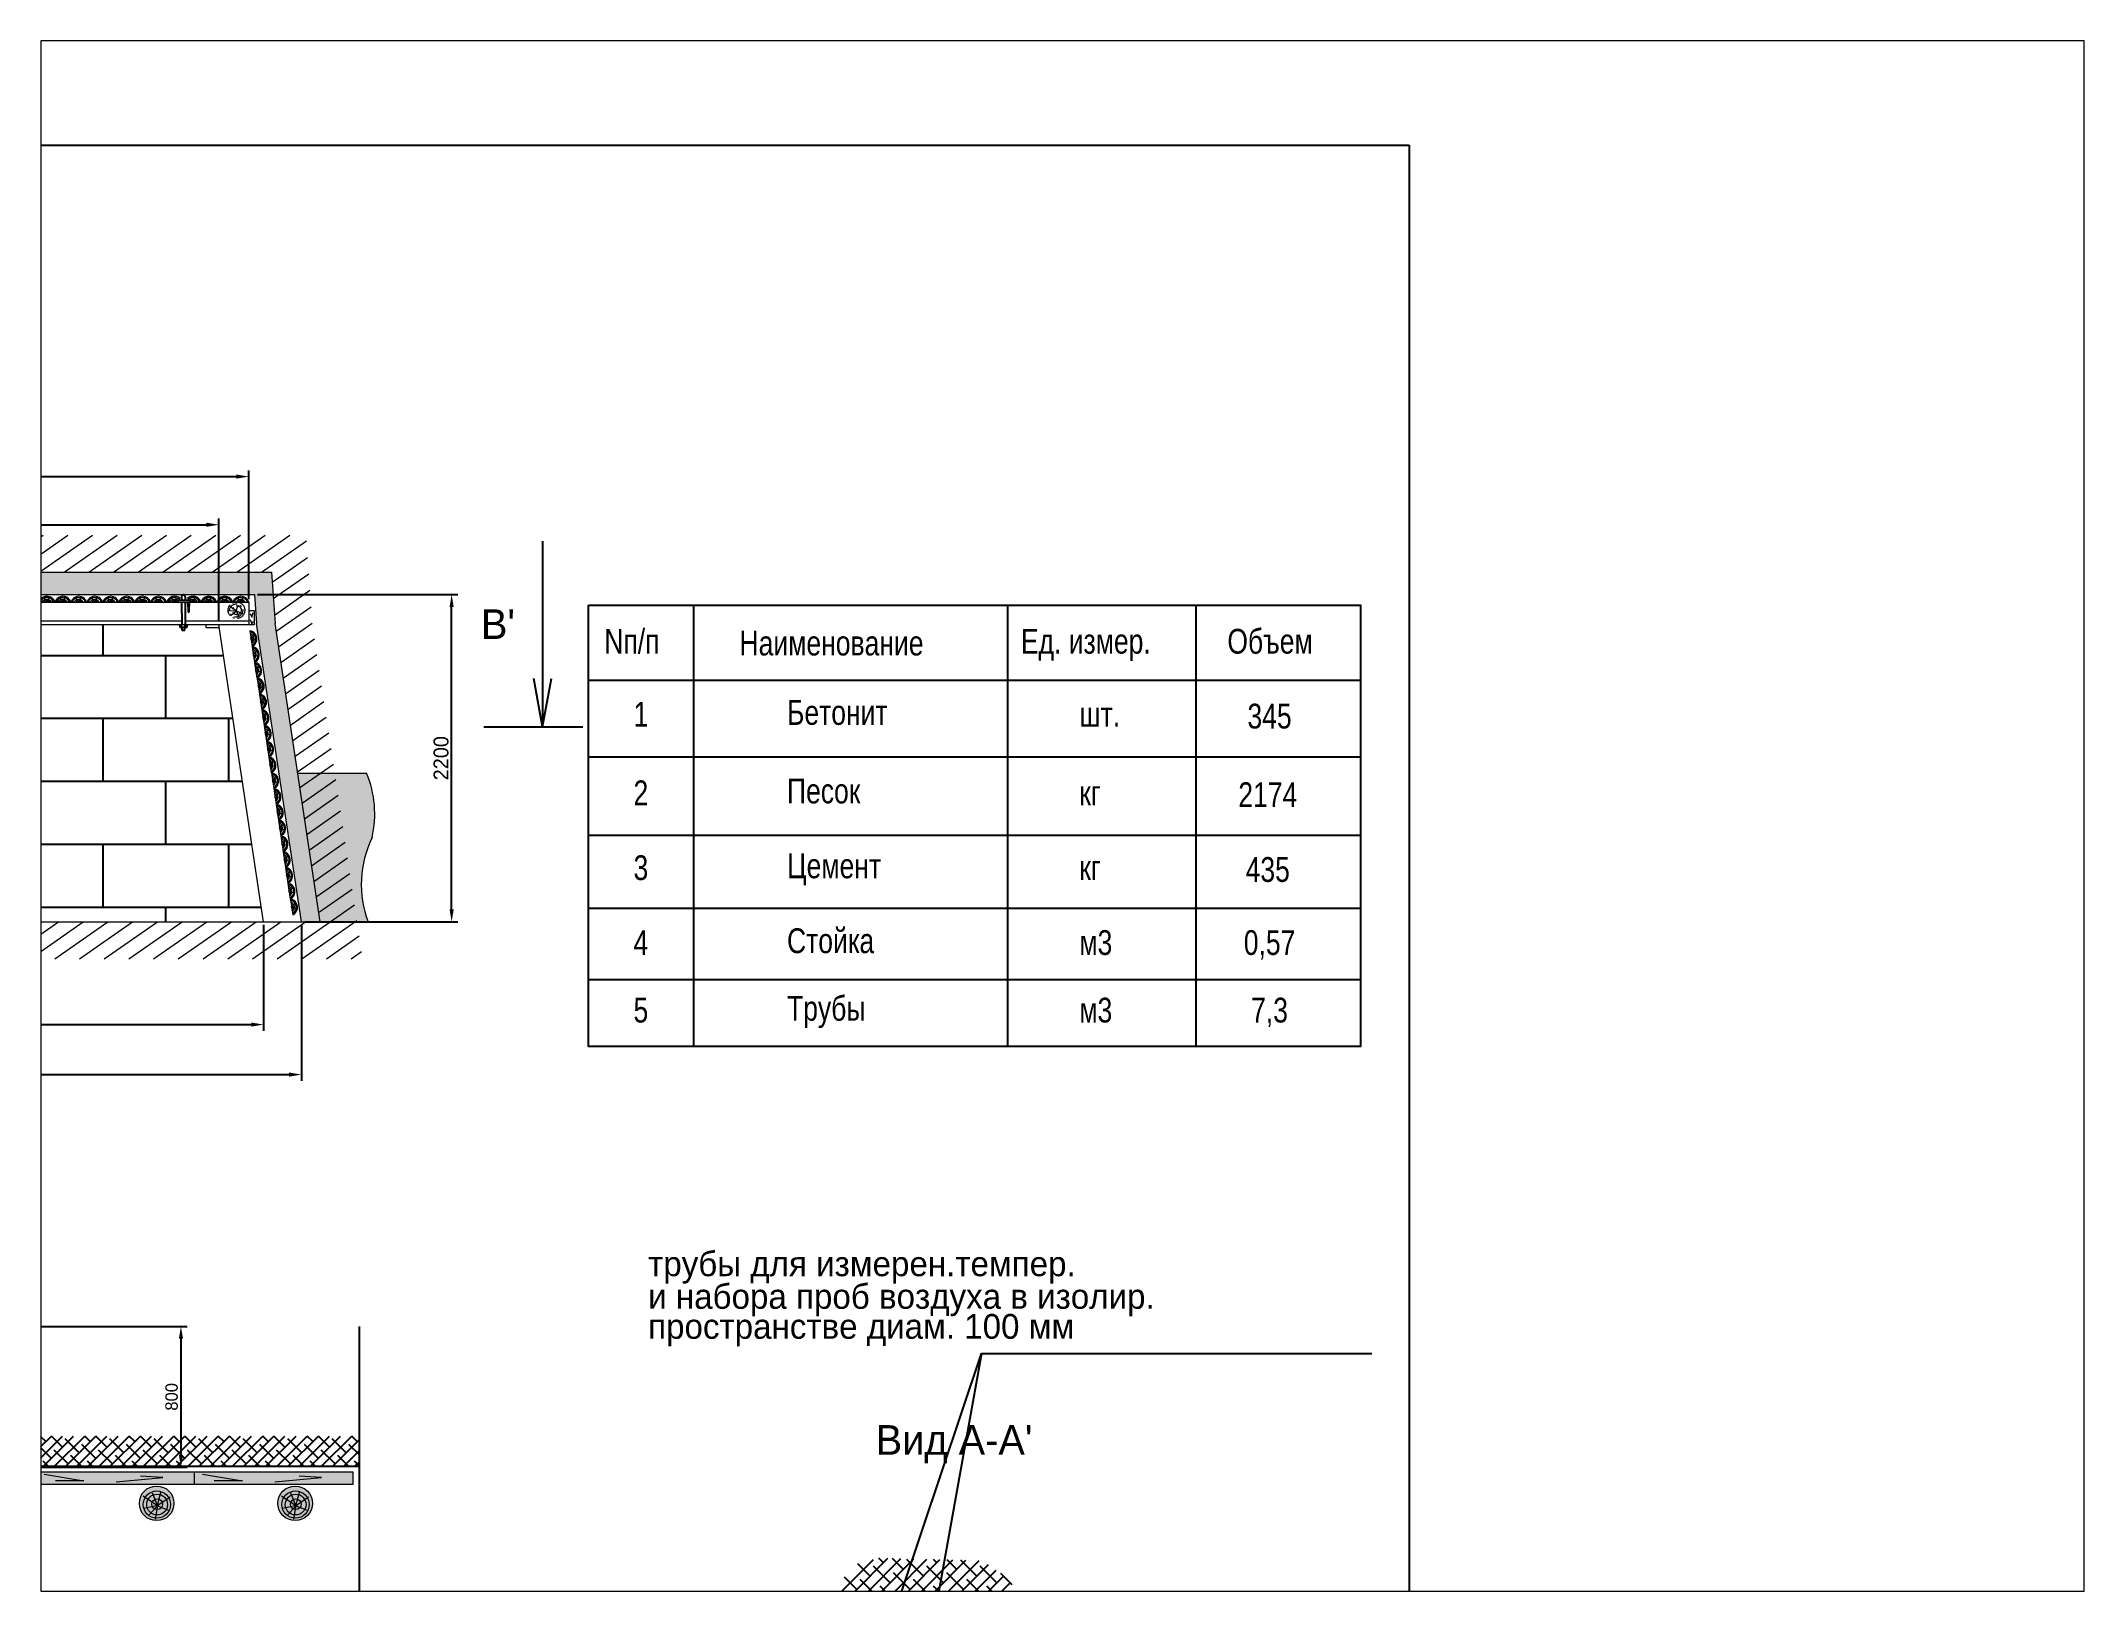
# Paper-space layout 'Layout2' of a CAD drawing. Header units: millimetres. Extents: x 26 to 231, y 20 to 176.
# The model-space entities are those that its viewports show. They can reach past a viewport. Long polylines and large blocks are cut down to what shows.
import ezdxf

# ---------------------------------------------------------------- set-up
doc = ezdxf.new("R2010")
doc.units = ezdxf.units.MM
doc.linetypes.add('ACAD_ISO10W100', pattern=[18, 12, -3, 0, -3])
doc.dimstyles.new('ISO-25', dxfattribs={"dimtxt": 2.5, "dimasz": 2.5, "dimexe": 1.25, "dimexo": 0.625, "dimtad": 1, "dimtxsty": 'Standard', "dimcen": 2.5, "dimadec": 0, "dimazin": 0, "dimtfac": 1, "dimtmove": 0, "dimatfit": 3, "dimfxl": 0, "dimarcsym": 0})

psp = doc.layouts.new('Layout2')

msp = doc.modelspace()

# ---------------------------------------------------------------- texts
for s, height, p in [("B'", 6, (330.2693897971792, 130.3185718642637)), ('трубы для измерен.темпер.', 5, (364.0207262143565, 1.715671153428502)), ('и набора проб воздуха в изолир.', 5, (364.0207262143565, -4.863834501851443)), ('пространстве диам. 100 мм', 5, (364.0207262143565, -10.91697792044738)), ("Bид А-А'", 6, (409.9403877761051, -34.33740949286107))]:
    msp.add_text(s, height=height).set_placement(p)
at = {"width": 0.8}
for s, p in [('Nп/п', (355.1704524423037, 127.3661289098918)), ('Наименование', (382.4587931391868, 126.9975603696698)), ('Ед. измер.', (439.2480473906091, 127.3661289098918)), ('Объем', (480.9180822313026, 127.3661289098918)), ('1', (361.0706369190696, 112.6234095953587)), ('Бетонит', (392.0465892350614, 112.9919764206306)), ('шт.', (451.0484134010442, 112.6234095953587)), ('345', (484.9744550123216, 112.2548410551367)), ('2', (361.0706369190696, 96.77498809005965)), ('Песок', (392.0465892350614, 97.1435549153316)), ('кг', (451.0484134010442, 96.77498809005965)), ('2174', (483.1306492027672, 96.40641954983744)), ('3', (361.0706369190696, 81.66370195025434)), ('Цемент', (392.0465892350614, 82.03226877552629)), ('кг', (451.0484134010442, 81.66370195025434)), ('435', (484.6056967935071, 81.29513341003212)), ('4', (361.0706369190696, 66.55241581044947)), ('Стойка', (392.0465892350614, 66.92098263572143)), ('м3', (451.0484134010442, 66.55241581044947)), ('0,57', (484.2369356315965, 66.55241581044947)), ('5', (361.0706369190696, 52.91540211658275)), ('Трубы', (392.0465892350614, 53.28396894185471)), ('м3', (451.0484134010442, 52.91540211658275)), ('7,3', (485.7119802792397, 52.91540211658275))]:
    msp.add_text(s, height=5, dxfattribs=at).set_placement(p)

# ---------------------------------------------------------------- blocks, each defined once
blk = doc.blocks.new('*D1')
at = {"color": 0, "lineweight": -2}
for p, q in [((219.204471052763, -8.414868470906413), (270.977582326482, -8.414868470906429)), ((269.727582326482, -10.91486847090643), (269.727582326482, -34.35682176197322)), ((219.2941498099698, -36.85682176197321), (270.977582326482, -36.85682176197322))]:
    blk.add_line(p, q, dxfattribs=at)
at = {"color": 0}
for points in [[(269.3109156598153, -10.91486847090643), (270.1442489931487, -10.91486847090643), (269.727582326482, -8.414868470906429)], [(269.3109156598153, -34.35682176197322), (270.1442489931487, -34.35682176197322), (269.727582326482, -36.85682176197322)]]:
    blk.add_solid(points, dxfattribs=at)
at = {"layer": 'Defpoints', "color": 0}
for p in [(218.579471052763, -8.414868470906413), (218.6691498099698, -36.85682176197321), (269.727582326482, -36.85682176197322)]:
    blk.add_point(p, dxfattribs=at)
at = {"color": 0, "insert": (267.852582326482, -22.63584511643978), "char_height": 2.5, "attachment_point": 5, "rotation": 90}
blk.add_mtext('800', dxfattribs=at)
blk = doc.blocks.new('*D4')
at = {"color": 0, "lineweight": -2}
for p, q in [((422.6824608821541, -62.16999062700825), (461.5277220124854, -62.16999062700825)), ((460.2777220124854, -64.66999062700826), (460.2777220124854, -80.09694191658332)), ((440.4323378308818, -82.59694191658332), (461.5277220124854, -82.59694191658332))]:
    blk.add_line(p, q, dxfattribs=at)
at = {"color": 0}
for points in [[(459.8610553458187, -64.66999062700826), (460.694388679152, -64.66999062700826), (460.2777220124854, -62.16999062700825)], [(459.8610553458187, -80.09694191658332), (460.694388679152, -80.09694191658332), (460.2777220124854, -82.59694191658332)]]:
    blk.add_solid(points, dxfattribs=at)
at = {"layer": 'Defpoints', "color": 0}
for p in [(422.0574608821541, -62.16999062700825), (439.8073378308818, -82.59694191658332), (460.2777220124854, -82.59694191658332)]:
    blk.add_point(p, dxfattribs=at)
at = {"color": 0, "insert": (458.4027220124854, -72.38346627179573), "char_height": 2.5, "attachment_point": 5, "rotation": 90}
blk.add_mtext('800', dxfattribs=at)
blk = doc.blocks.new('*D17')
at = {"color": 0, "lineweight": -2}
for p, q in [((163.411494376769, 138.3606402010205), (163.411494376769, 164.3510195237659)), ((165.911494376769, 163.1010195237659), (280.911494376769, 163.1010195237659)), ((283.411494376769, 138.3606402010225), (283.411494376769, 164.3510195237659))]:
    blk.add_line(p, q, dxfattribs=at)
at = {"color": 0}
for points in [[(165.911494376769, 163.5176861904326), (165.911494376769, 162.6843528570992), (163.411494376769, 163.1010195237659)], [(280.911494376769, 163.5176861904326), (280.911494376769, 162.6843528570992), (283.411494376769, 163.1010195237659)]]:
    blk.add_solid(points, dxfattribs=at)
at = {"layer": 'Defpoints', "color": 0}
for p in [(283.411494376769, 163.1010195237659), (163.411494376769, 137.7356402010205), (283.411494376769, 137.7356402010225)]:
    blk.add_point(p, dxfattribs=at)
at = {"color": 0, "lineweight": 0, "insert": (223.411494376769, 165.2260195237659), "char_height": 3, "attachment_point": 5}
blk.add_mtext('1600', dxfattribs=at)
blk = doc.blocks.new('*D19')
at = {"color": 0, "lineweight": -2}
for p, q in [((160.4095547575434, 72.61064020102253), (160.4095547575434, 51.24588396963941)), ((286.4134339959974, 72.61064020102253), (286.4134339959974, 51.24588396963941)), ((162.9095547575434, 52.49588396963941), (283.9134339959974, 52.49588396963941))]:
    blk.add_line(p, q, dxfattribs=at)
at = {"color": 0}
for points in [[(162.9095547575434, 52.91255063630607), (162.9095547575434, 52.07921730297274), (160.4095547575434, 52.49588396963941)], [(283.9134339959974, 52.91255063630607), (283.9134339959974, 52.07921730297274), (286.4134339959974, 52.49588396963941)]]:
    blk.add_solid(points, dxfattribs=at)
at = {"layer": 'Defpoints', "color": 0}
for p in [(160.4095547575434, 73.23564020102253), (286.4134339959974, 73.23564020102253), (286.4134339959974, 52.49588396963941)]:
    blk.add_point(p, dxfattribs=at)
at = {"color": 0, "lineweight": 0, "insert": (223.411494376769, 54.62088396963941), "char_height": 3, "attachment_point": 5}
blk.add_mtext('1500', dxfattribs=at)
blk = doc.blocks.new('*D20')
at = {"color": 0, "lineweight": -2}
for p, q in [((154.3417612892117, 72.61064020102253), (154.3417612892117, 41.15468262469267)), ((294.0481250062585, 72.61064020102253), (294.0481250062585, 41.15468262469267)), ((156.8417612892117, 42.40468262469267), (291.5481250062585, 42.40468262469267))]:
    blk.add_line(p, q, dxfattribs=at)
at = {"color": 0}
for points in [[(156.8417612892117, 42.82134929135933), (156.8417612892117, 41.988015958026), (154.3417612892117, 42.40468262469267)], [(291.5481250062585, 42.82134929135933), (291.5481250062585, 41.988015958026), (294.0481250062585, 42.40468262469267)]]:
    blk.add_solid(points, dxfattribs=at)
at = {"layer": 'Defpoints', "color": 0}
for p in [(154.3417612892117, 73.23564020102253), (294.0481250062585, 73.23564020102253), (294.0481250062585, 42.40468262469267)]:
    blk.add_point(p, dxfattribs=at)
at = {"color": 0, "lineweight": 0, "insert": (224.1949431477351, 44.52968262469267), "char_height": 3, "attachment_point": 5}
blk.add_mtext('1800', dxfattribs=at)
blk = doc.blocks.new('*D21')
at = {"color": 0, "lineweight": -2}
for p, q in [((169.4545399665358, 133.8606402010225), (169.4545399665358, 154.6315083166076)), ((171.9545399665358, 153.3815083166076), (274.868448787005, 153.3815083166076)), ((277.368448787005, 133.8606402010225), (277.368448787005, 154.6315083166076))]:
    blk.add_line(p, q, dxfattribs=at)
at = {"color": 0}
for points in [[(171.9545399665358, 153.7981749832742), (171.9545399665358, 152.9648416499409), (169.4545399665358, 153.3815083166076)], [(274.868448787005, 153.7981749832742), (274.868448787005, 152.9648416499409), (277.368448787005, 153.3815083166076)]]:
    blk.add_solid(points, dxfattribs=at)
at = {"layer": 'Defpoints', "color": 0}
for p in [(277.368448787005, 153.3815083166076), (169.4545399665358, 133.2356402010225), (277.368448787005, 133.2356402010225)]:
    blk.add_point(p, dxfattribs=at)
at = {"color": 0, "lineweight": 0, "insert": (223.411494376769, 155.5065083166076), "char_height": 3, "attachment_point": 5}
blk.add_mtext('1400', dxfattribs=at)
blk = doc.blocks.new('*D23')
at = {"color": 0, "lineweight": -2, "ltscale": 10}
for p, q in [((285.1939117173551, 139.2827678226272), (325.612381667439, 139.2827678226272)), ((324.3623816674389, 75.73564020102253), (324.362381667439, 136.7827678226272)), ((294.6731250062585, 73.23564020102253), (325.6123816674389, 73.23564020102253))]:
    blk.add_line(p, q, dxfattribs=at)
at = {"color": 0, "ltscale": 10}
for points in [[(323.9457150007723, 136.7827678226272), (324.7790483341057, 136.7827678226272), (324.362381667439, 139.2827678226272)], [(323.9457150007722, 75.73564020102253), (324.7790483341056, 75.73564020102253), (324.3623816674389, 73.23564020102253)]]:
    blk.add_solid(points, dxfattribs=at)
at = {"layer": 'Defpoints', "color": 0, "ltscale": 10}
for p in [(284.5689117173551, 139.2827678226272), (324.362381667439, 139.2827678226272), (294.0481250062585, 73.23564020102253)]:
    blk.add_point(p, dxfattribs=at)
at = {"color": 0, "lineweight": 0, "ltscale": 10, "insert": (322.2373816674389, 106.2592040118249), "char_height": 3, "attachment_point": 5, "rotation": 90}
blk.add_mtext('2200', dxfattribs=at)
blk = doc.blocks.new('рама2')
at = {"lineweight": 0, "true_color": 0xffffff}
h = blk.add_hatch(color=7, dxfattribs=at)
edge = h.paths.add_edge_path()
edge.add_arc((184799.6507338913, -72902.22485502268), 100, 0, 360)
h = blk.add_hatch(color=7, dxfattribs=at)
edge = h.paths.add_edge_path()
edge.add_arc((184799.6507338913, -77302.22485502268), 100, 0, 360)
at = {"color": 7, "lineweight": 0}
for points in [[(184721.3252494765, -72859.70998259139), (184804.1736785307, -72914.56915025343), (184790.7105992347, -72994.27050025115)], [(184876.6652478966, -72866.95566923387), (184806.2449214993, -72915.60419105616), (184726.5033568981, -72931.1306051439)], [(184756.5357350977, -72969.42831791547), (184804.1736785307, -72916.63963288214), (184823.8498418872, -72837.97332368715)], [(184773.1056788467, -72841.0788471186), (184804.1736785307, -72916.63963288214), (184868.3809208673, -72941.48141419463)], [(184721.3252494765, -77259.70998259139), (184804.1736785307, -77314.56915025343), (184790.7105992347, -77394.27050025115)], [(184876.6652478966, -77266.95566923387), (184806.2449214993, -77315.60419105616), (184726.5033568981, -77331.1306051439)], [(184756.5357350977, -77369.42831791547), (184804.1736785307, -77316.63963288214), (184823.8498418872, -77237.97332368715)], [(184773.1056788467, -77241.0788471186), (184804.1736785307, -77316.63963288214), (184868.3809208673, -77341.48141419463)]]:
    blk.add_lwpolyline(points, dxfattribs=at)
for centre, radius in [((184799.6507338913, -72902.22485502268), 100), ((184801.0668140778, -72909.39394623967), 78.66590817179531), ((184802.1024355621, -72909.39394623967), 60.03437167580705), ((184803.1380570463, -72907.32386463415), 31.05242715222994), ((184799.6507338913, -77302.22485502268), 100), ((184801.0668140778, -77309.39394623967), 78.66590817179531), ((184802.1024355621, -77309.39394623967), 60.03437167580705), ((184803.1380570463, -77307.32386463415), 31.05242715222994)]:
    blk.add_circle(centre, radius, dxfattribs=at)
blk = doc.blocks.new('дерза')
at = {"lineweight": 0, "true_color": 0xffffff}
blk.add_hatch(color=7, dxfattribs=at).paths.add_polyline_path([(184799.6507338913, -66348.44027119415), (185599.6507338913, -66348.44027119415), (185599.6507338913, -66288.44027119415), (184799.6507338913, -66288.44027119415)])
at = {"color": 7, "lineweight": 0}
for points in [[(184799.6507338913, -66348.44027119415), (185599.6507338913, -66348.44027119415), (185599.6507338913, -66288.44027119415), (184799.6507338913, -66288.44027119415)], [(184799.6507338913, -66348.44027119415), (184799.6507338913, -66288.44027119415)], [(184839.7846130572, -66297.37644700368), (185041.240075256, -66332.17803977587), (184898.2314527043, -66330.93526897085)], [(185204.1447533973, -66337.14992504223), (185439.1753736432, -66314.77724338975), (185327.256030669, -66307.31981651334)]]:
    blk.add_lwpolyline(points, dxfattribs=at)

# ---------------------------------------------------------------- dimensions: what is measured, and where the dimension line sits
at = {"color": 7, "lineweight": 0}
for base, p1, p2, text, override, picture, middle in [((283.411494376769, 163.1010195237659), (163.411494376769, 137.7356402010205), (283.411494376769, 137.7356402010225), '1600', {"dimtxt": 3, "dimtad": 2}, '*D17', (223.411494376769, 163.1010195237659)), ((277.368448787005, 153.3815083166076), (169.4545399665358, 133.2356402010225), (277.368448787005, 133.2356402010225), '1400', {"dimtxt": 3, "dimadec": 4}, '*D21', (223.411494376769, 153.3815083166076)), ((294.0481250062585, 42.40468262469267), (154.3417612892117, 73.23564020102253), (294.0481250062585, 73.23564020102253), '1800', {"dimtxt": 3, "dimadec": 4}, '*D20', (224.1949431477351, 42.40468262469267)), ((286.4134339959974, 52.49588396963941), (160.4095547575434, 73.23564020102253), (286.4134339959974, 73.23564020102253), '1500', {"dimtxt": 3, "dimadec": 4}, '*D19', (223.411494376769, 52.49588396963941))]:
    dim = msp.add_linear_dim(base=base, p1=p1, p2=p2, text=text, dimstyle='ISO-25', override=override, dxfattribs=at)
    dim.commit()
    dim.dimension.update_dxf_attribs({"geometry": picture, "text_midpoint": middle, "dimtype": 160})
at = {"color": 7, "lineweight": 0, "ltscale": 10}
dim = msp.add_linear_dim(base=(324.362381667439, 139.2827678226272), p1=(294.0481250062585, 73.23564020102253), p2=(284.5689117173551, 139.2827678226272), angle=90, text='2200', dimstyle='ISO-25', override={"dimtxt": 3, "dimadec": 4}, dxfattribs=at)
dim.commit()
dim.dimension.update_dxf_attribs({"geometry": '*D23', "text_midpoint": (322.2373816674389, 106.2592040118249)})
for base, p1, p2, picture, middle in [((269.727582326482, -36.85682176197322), (218.579471052763, -8.414868470906413), (218.6691498099698, -36.85682176197321), '*D1', (267.852582326482, -22.63584511643978)), ((460.2777220124854, -82.59694191658332), (422.0574608821541, -62.16999062700825), (439.8073378308818, -82.59694191658332), '*D4', (458.4027220124854, -72.38346627179573))]:
    dim = msp.add_linear_dim(base=base, p1=p1, p2=p2, angle=90, text='800', dimstyle='ISO-25')
    dim.commit()
    dim.dimension.update_dxf_attribs({"geometry": picture, "text_midpoint": middle})

# ---------------------------------------------------------------- hatches: boundary and pattern name
at = {"lineweight": 0}
h = msp.add_hatch(dxfattribs=at)
h.set_pattern_fill('LINE', scale=0.9000000000000001, angle=35, style=0)
h.set_pattern_definition([(35, (-4879.087583888451, 2282.942371861825), (-1.638994666873114, 2.340726966555794), [])])
h.paths.add_polyline_path([(149.0166786905256, 73.23564020102253), (297.7981250062585, 73.23564020102253), (288.7256374374465, 133.418077380398), (288.006829475602, 143.7827678226272), (158.0891662593376, 143.7827678226279), (158.0891662593376, 133.418077380398)], flags=16)
h.paths.add_polyline_path([(140.386055539404, 65.73564020102185), (306.4287481573829, 65.73564020102253), (296.2256374374465, 133.418077380398), (294.9866924060098, 151.2827678226272), (150.5891662593376, 151.2827678226272), (150.5891662593376, 133.418077380398)])
at = {"lineweight": 15}
h = msp.add_hatch(dxfattribs=at)
h.set_pattern_fill('GRAVEL', scale=0.3, style=0)
h.set_pattern_definition([(228.0128, (-4873.601183888451, 2290.562371861825), (-60.96005179768804, -68.58008426853773), [1.025163, -101.4915]), (184.9697, (-4874.286983888453, 2289.800371861825), (91.44014791853738, 7.619946226162375), [1.759215, -174.162]), (132.5104, (-4876.039583888452, 2289.647971861825), (76.19994455499508, -83.82008187738124), [1.240446, -122.8041]), (267.2737, (-4879.011383888452, 2287.742971861825), (7.61996691248452, 152.3999509600993), [1.602015, -158.5992]), (292.8337, (-4879.087583888451, 2286.142771861825), (-38.10010816650572, 91.44005199015336), [1.570902, -155.5194]), (357.2737, (-4878.477983888451, 2284.694971861825), (-152.3999509600993, 7.619966912484526), [1.602015, -158.5992]), (37.6942, (-4876.877783888453, 2284.618771861825), (-99.0600625837198, -76.19993207095467), [2.118582, -209.7393000000001]), (72.2553, (-4875.201383888452, 2285.914171861825), (53.34010669640159, 167.6400486181092), [2.000160000000001, -198.0159]), (121.4296, (-4874.591783888452, 2287.819171861825), (-60.96001570579345, 99.05988347991808), [1.607439000000001, -159.1365000000001]), (175.2364, (-4875.429983888453, 2289.190771861825), (83.81993415916337, -7.619928488163469), [1.835138999999997, -89.92169999999986]), (222.3974, (-4877.258783888452, 2289.343171861825), (-91.44000275171913, -83.8198909519109), [2.373234, -234.9504000000001]), (138.8141, (-4871.467583888452, 2287.666771861825), (-53.33996602267422, 45.71992967137202), [0.8100150000000002, -80.1918]), (171.4692, (-4872.077183888452, 2288.200171861825), (99.05984878677421, -15.2400384001371), [1.541045999999998, -152.5637999999997]), (225, (-4873.601183888451, 2288.428771861826), (-1.598721155460226e-15, -7.619994806100593), [1.077627, -9.69867]), (203.1986, (-4874.134583888452, 2289.343171861825), (38.1001284767725, 15.24006682291879), [0.5803230000000001, -57.45179999999999]), (291.8014, (-4874.667983888452, 2289.114571861825), (-7.620005345683528, 22.86001472619559), [0.820698, -40.21440000000001]), (30.9638, (-4874.363183888452, 2288.352571861825), (22.85997586442468, 15.24001187598166), [1.332959999999998, -43.09889999999994]), (161.5651, (-4873.220183888452, 2289.038371861825), (15.24000695454295, -7.619988667395231), [0.9638610000000003, -23.1327]), (16.38950000000001, (-4879.087583888451, 2289.114571861825), (76.20004204190806, 22.85995244990341), [1.350264000000001, -133.6764]), (70.3462, (-4877.792183888452, 2289.495571861825), (-30.47991506602953, -83.81988146563502), [1.132797, -112.1466]), (293.1986, (-4873.220183888452, 2290.562371861825), (-15.24006682291879, 38.1001284767725), [1.16064, -56.87160000000001]), (343.6105, (-4872.762983888451, 2289.495571861825), (-76.20004204190805, 22.85995244990344), [1.350263999999998, -133.6763999999998]), (339.444, (-4879.087583888451, 2284.390171861825), (-38.10004729276774, 15.23998150815042), [1.302105, -63.80310000000001]), (294.7751, (-4877.868383888452, 2283.932971861825), (-38.09991121088052, 83.81996107847002), [1.091015999999998, -108.0107999999998]), (66.80140000000002, (-4873.143983888453, 2282.942371861825), (15.2400668229188, 38.1001284767725), [1.16064, -56.8716]), (17.35400000000001, (-4872.686783888454, 2284.009171861825), (-99.06000534557988, -30.4799540268169), [1.277349, -126.4572]), (69.444, (-4876.877783888453, 2282.942371861825), (-15.23998150815043, -38.10004729276773), [0.651054, -64.45440000000002]), (101.3098999999999, (-4873.601183888451, 2282.942371861825), (-7.619962388662046, 30.47990238270787), [0.3885449999999996, -38.46599999999997]), (165.9638, (-4873.677383888451, 2283.323371861824), (22.86001606409152, -7.619986812370925), [1.570902, -29.84715]), (186.0090000000001, (-4875.201383888452, 2283.704371861825), (76.19988763328385, 7.619982205643575), [1.455801, -144.1242]), (303.6901, (-4874.363183888452, 2287.666771861825), (-7.620002613921699, 15.23998529769552), [1.098972, -26.37534]), (353.1572, (-4873.753583888452, 2286.752371861824), (129.5400535699303, -15.24006825496452), [1.918671, -189.948]), (60.94540000000001, (-4871.848583888452, 2286.523771861825), (-30.47992909748727, -53.33987283250238), [0.7845240000000002, -77.66820000000001]), (90, (-4871.467583888452, 2287.209571861825), (-7.620000000000001, 7.620000000000001), [0.4572000000000001, -7.162800000000001]), (120.2564, (-4875.353783888453, 2283.932971861825), (30.47993540050834, -53.33997309743269), [1.058601, -104.8017]), (48.01279999999999, (-4875.887183888452, 2284.847371861825), (60.96005179768804, 68.58008426853775), [2.050329000000001, -100.4664]), (0, (-4874.515583888453, 2286.371371861825), (7.620000000000001, 7.620000000000001), [1.9812, -5.6388]), (325.3048, (-4872.534383888453, 2286.371371861825), (-76.19986797286109, 53.3400050714543), [1.20483, -119.2779]), (254.0546, (-4871.543783888452, 2285.685571861825), (-7.620019439104425, -30.48007260961089), [1.109487, -54.3651]), (207.646, (-4871.848583888452, 2284.618771861825), (-144.7799491470682, -76.20004792417018), [1.806435, -178.8375]), (175.4261, (-4873.448783888452, 2283.780571861825), (-99.06002281424253, 7.619963133658386), [1.911086999999997, -189.1973999999997]), (175.4261, (-4873.448783888452, 2283.780571861825), (-99.06002281424253, 7.619963133658386), [1.911086999999997, -189.1973999999997])])
h.paths.add_polyline_path([(161.8391662593376, 139.2827678226272), (284.5689117173551, 139.2827678226272), (284.9756374374465, 133.418077380398), (294.0481250062585, 73.23564020102253), (297.7981250062585, 73.23564020102253), (288.7256374374465, 133.418077380398), (288.006829475602, 143.7827678226272), (158.0891662593376, 143.7827678226279), (158.0891662593376, 133.418077380398), (149.0166786905256, 73.23564020102253), (152.7666786905256, 73.23564020102253), (161.8391662593376, 133.418077380398)])
h = msp.add_hatch()
h.set_pattern_fill('BRICK', color=256, scale=2, style=0)
h.set_pattern_definition([(0, (0, 0), (0, 12.7), []), (90, (0, 0), (-25.4, 1.555250069354419e-15), [12.7, -12.7]), (90, (12.7, 0), (-25.4, 1.555250069354419e-15), [-12.7, 12.7])])
h.paths.add_polyline_path([(277.4697526213428, 132.5636402010418), (274.8484487870046, 132.5636402010419), (274.8484487870046, 133.2356402010225), (270.970743614469, 133.2356402010225), (270.9796699860817, 132.6887186055246), (270.5424059608642, 132.6939346134354), (270.5354773795807, 132.1131035675912), (269.8970861662892, 132.1004771953726), (269.8851934564917, 132.7017743290858), (269.5259318196849, 132.7060598669566), (269.5135909782315, 133.2356402010225), (177.1741382188363, 133.2356402010218), (177.1830645904474, 132.6887186055246), (176.74580056523, 132.6939346134354), (176.7388719839464, 132.1131035675912), (176.100480770655, 132.1004771953726), (176.0885880608574, 132.7017743290858), (175.7293264240506, 132.7060598669566), (175.7169855825972, 133.2356402010225), (171.9745399665362, 133.2356402010225), (171.9745399665362, 132.5636402010418), (169.353236132198, 132.5636402010418), (160.4095547575434, 73.23564020102255), (286.4134339959974, 73.23564020102253)])
at = {"lineweight": 0}
h = msp.add_hatch(color=9, dxfattribs=at)
edge = h.paths.add_edge_path()
edge.add_line((149.0166786905284, 73.23564020102253), (153.5391712950259, 103.2356402010219))
edge.add_line((153.5391712950232, 103.2356402010212), (137.9123913001622, 103.2356402010219))
edge.add_arc((167.1639660568371, 96.0493765230899), 30.12137133986339, 166.1974363859016, 201.384241872578)
edge.add_arc((106.1064448921197, 81.751171712212), 33.17589070144172, -14.873055604448211, 5.735248091928327, ccw=False)
edge.add_line((138.1708402071099, 73.23564020102253), (149.0166786905284, 73.23564020102253))
edge = h.paths.add_edge_path()
edge.add_line((293.275632401761, 103.2356402010219), (297.7981250062585, 73.23564020102253))
edge.add_line((297.7981250062585, 73.23564020102253), (307.4960242028583, 73.23564020102253))
edge.add_arc((327.8009028939887, 80.79413411652581), 21.66607783915297, 154.1696667783989, 200.4177897091878, ccw=False)
edge.add_arc((287.6277284893977, 95.0279319282447), 21.22033886665445, 346.9440633995552, 382.7545985838807)
edge.add_line((307.1964869202393, 103.2356402010219), (293.275632401761, 103.2356402010219))
h = msp.add_hatch()
h.set_pattern_fill('ANSI38', color=256, scale=0.5, style=0)
h.set_pattern_definition([(45, (-575.8681307097759, -468.3479297236192), (-1.122532015133644, 1.122532015133644), []), (135, (-575.8681307097759, -468.3479297236192), (-3.367596045400932, 1.122532015133644), [3.96875, -2.38125])])
h.paths.add_polyline_path([(305.6911926725383, -30.55961711639645), (234.7051083001588, -30.55961711639623), (235.789116074735, -36.63825133615404), (305.6911926725383, -36.63825133615404)])
h = msp.add_hatch()
h.set_pattern_fill('ANSI38', color=256, scale=0.6, style=0)
h.set_pattern_definition([(45, (-575.8681307097759, -456.1840978007965), (-1.347038418160373, 1.347038418160373), []), (135, (-575.8681307097759, -456.1840978007965), (-4.041115254481118, 1.347038418160373), [4.7625, -2.8575])])
h.paths.add_polyline_path([(439.5250050801586, -66.87089008125145), (439.0174954619841, -64.16055219968086), (437.743608501184, -60.95857306909375), (436.89013654138, -59.45248423397402), (431.6177330496661, -55.7053121085753), (410.5971564073934, -55.17013729415891), (406.4340069875598, -56.22259447814997), (402.0537334116658, -60.64762416208163), (400.6363642179053, -63.96960996142622), (400.1392809930595, -66.44844677992495), (399.6434714144702, -70.41197174508682), (399.2688113122913, -73.5163333411524), (398.8698760099292, -75.5969419165836), (335.9510596254656, -75.59694191658343), (335.9510596254656, -82.59694191658343), (401.9802426847252, -82.59694191658338), (403.7657807358744, -81.64798373671698), (404.7616780032574, -80.3715904076663), (405.4275330823825, -78.37725792090731), (405.8289622042558, -76.38388847757193), (406.189741324216, -74.59237402499133), (406.592786125942, -71.25282226408791), (407.0126568930117, -67.77385378834015), (407.4548569250661, -65.48066609279886), (408.2022058013727, -63.90548229742996), (408.7079590170267, -62.83950856680559), (410.5800300303712, -62.16999062700825), (429.017940556418, -62.16999062700825), (430.8900115697624, -62.83950856680548), (431.3957647854163, -63.9054822974299), (432.143113661723, -65.4806660927992), (432.5853136937776, -67.77385378833952), (433.005184460847, -71.25282226408785), (433.4082292625729, -74.59237402499042), (433.7690083825332, -76.38388847757187), (434.170437504406, -78.37725792090765), (434.836292583532, -80.37159040766653), (435.8321898509147, -81.64798373671658), (437.617727902064, -82.59694191658326), (507.5370207057222, -82.59694191658332), (507.5370207057219, -75.59694191658338), (440.7510624762289, -75.59694191658343), (440.6312430200575, -75.00195657636891), (440.3248134624843, -73.48032477808323), (439.9547548779392, -70.4140904727052)])

# ---------------------------------------------------------------- linework, layer by layer
for p, q in [((97.59226898397583, 230.0115401982165), (517.5922689839758, 230.0115401982166)), ((517.5922689839758, 230.0115401982165), (517.5922689839758, -385.7867923253435)), ((342.7147998033502, 150.092982385368), (342.7147998033502, 112.562991145918)), ((373.1500281084618, 137.1333498585398), (373.1500281084618, 48.10424915133535)), ((436.5769832742785, 137.1333498585398), (436.5769832742785, 48.10424915133535)), ((474.5594064958641, 137.1333498585398), (474.5594064958641, 48.10424915133535)), ((342.7147998033502, 112.562991145918), (340.9271530224528, 122.3146677741902)), ((342.7147998033502, 112.562991145918), (344.5024465842475, 122.3146677741902)), ((352.0125589618524, 122.0232350297783), (507.786462688864, 122.0232350297783)), ((330.8769723293126, 112.562991145918), (350.811324229212, 112.562991145918)), ((352.0125589618524, 106.5472252682873), (507.786462688864, 106.5472252682873)), ((352.0125589618524, 90.70274128883943), (507.786462688864, 90.70274128883943)), ((352.0125589618524, 75.96368510811249), (507.786462688864, 75.96368510811249)), ((352.0125589618524, 61.59310486029221), (507.786462688864, 61.59310486029221)), ((305.6911926725383, -8.414868470906413), (305.6911926725381, -115.0409760039713)), ((403.0838073358561, -97.91660863126091), (431.3013096515501, -13.87349718377709)), ((431.3013096515501, -13.87349718377709), (410.5800300303713, -129.6475844269266)), ((431.3013096515501, -13.87349718377709), (510.1031379983938, -13.87349718377709)), ((229.9784480519138, -36.63825133615404), (305.6911926725383, -36.6382513361541)), ((407.454856925066, -65.48066609279937), (408.2022058013727, -63.90548229742996)), ((408.2022058013727, -63.90548229742996), (408.7079590170268, -62.83950856680553)), ((408.7079590170268, -62.83950856680553), (410.5800300303709, -62.16999062700825)), ((410.5800300303713, -62.16999062700825), (410.5800300303713, -214.9047530876855)), ((410.5800300303712, -62.16999062700825), (429.0179405564179, -62.16999062700825)), ((419.7989852933945, -62.16999062700825), (419.7989852933946, -66.62910092469838)), ((429.0179405564179, -62.16999062700825), (429.0179405564179, -214.9047530876855)), ((430.890011569762, -62.83950856680548), (429.0179405564179, -62.16999062700825)), ((431.3957647854163, -63.9054822974299), (430.890011569762, -62.83950856680548)), ((432.143113661723, -65.48066609279931), (431.3957647854163, -63.9054822974299))]:
    msp.add_line(p, q)
at = {"color": 7, "lineweight": 0}
for p, q in [((158.0891662593376, 143.7827678226272), (288.006829475602, 143.7827678226272)), ((288.0068294755993, 143.7827678226279), (288.7256374374465, 133.418077380398)), ((294.0481250062585, 73.23564020102253), (284.9756374374465, 133.418077380398)), ((297.7981250062585, 73.23564020102185), (288.7256374374465, 133.418077380398))]:
    msp.add_line(p, q, dxfattribs=at)
at = {"color": 7, "lineweight": 15}
for p, q in [((161.8391662593376, 139.2827678226272), (284.5689117173551, 139.2827678226272)), ((176.8165322422756, 137.7356402010225), (269.9659249348433, 137.7356402010225)), ((237.8652565990824, 137.7356402010205), (241.0834070879719, 137.7356402010205)), ((241.0834070879691, 137.7356402010225), (243.9556273202033, 137.7356402010225)), ((241.0834070879664, 137.7356402010225), (244.3015575768559, 137.7356402010225)), ((241.3154265574776, 137.9753382526467), (241.7300383557713, 137.7356402010225)), ((242.4725247467322, 137.7356402010225), (242.1137609940051, 138.6801591850797)), ((242.8163941007542, 137.7356402010225), (243.1116916659103, 138.7599562186108)), ((244.3015575768968, 137.7356402009857), (247.519708065789, 137.7356402009857)), ((244.6689525703305, 137.7356402010225), (247.5197080657508, 137.7356402010225)), ((244.6736456959425, 137.8943608599839), (244.9481888446826, 137.7356402010225)), ((245.6906752356244, 137.7356402010225), (245.3319114828782, 138.6801591850797)), ((246.0345445896464, 137.7356402010225), (246.3298421548216, 138.7599562186108)), ((247.5197080657781, 137.7356402010205), (250.7378585546676, 137.7356402010205)), ((250.7378585546512, 137.7356402010205), (253.9560090435407, 137.7356402010205)), ((253.9560090435407, 137.7356402010205), (257.1741595324302, 137.7356402010205)), ((257.1741595324247, 137.7356402009871), (260.3923100213142, 137.7356402009871)), ((260.3923100213169, 137.7356402009871), (263.6104605102064, 137.7356402009871)), ((263.6104605102282, 137.7356402009871), (266.8286109991177, 137.7356402009871)), ((266.8286109991177, 137.7356402009871), (269.9659249348433, 137.7356402009871)), ((270.6144406497451, 137.7356402010259), (271.1478687374001, 137.7356402010259)), ((270.7197817614033, 137.7356402010225), (271.1478687374001, 137.7356402010225)), ((270.719781761406, 137.7356402010259), (271.1478687374001, 137.7356402010259)), ((271.0785920404132, 137.7974602165893), (271.1474663344197, 137.7576421647436)), ((271.4543934888652, 137.7356402010225), (276.719781761406, 137.7356402010225)), ((271.4543934888652, 137.7356402010259), (273.4111126534317, 137.7356402010259)), ((271.4543934888652, 137.7356402010259), (273.7570429100815, 137.7356402010259)), ((271.4589592131369, 137.8297970293688), (271.6218246668195, 137.7356402010246)), ((271.9280100799606, 137.7356402010259), (271.5692463272335, 138.6801591850838)), ((272.2718794339826, 137.7356402010259), (272.5671769991386, 138.7599562186149)), ((273.7570429100706, 137.7356402009905), (276.6292631423075, 137.7356402009905)), ((273.7570429100679, 137.7356402009905), (276.9751933989601, 137.7356402009905)), ((273.9890623795791, 137.9753382526153), (274.4036741778755, 137.7356402009905)), ((274.4253633573717, 137.9753382526139), (274.8399751556954, 137.7356402009891)), ((275.1461605688364, 137.7356402009905), (274.7873968161093, 138.6801591850483)), ((275.4900299228584, 137.7356402009905), (275.7853274880144, 138.7599562185794)), ((276.719781761406, 137.7356402010225), (283.411494376769, 137.7356402010225)), ((276.9751933989273, 137.7356402010259), (279.8474136311615, 137.7356402010259)), ((276.9751933989246, 137.7356402010259), (280.1933438878141, 137.7356402010259)), ((277.2072128684358, 137.9753382526508), (277.6218246667322, 137.7356402010259)), ((277.6435138462257, 137.9753382526487), (278.0581256445494, 137.7356402010246)), ((278.3643110576904, 137.7356402010259), (278.0055473049633, 138.6801591850838)), ((278.7081804117124, 137.7356402010259), (279.0034779768685, 138.7599562186149)), ((280.1933438878768, 137.7356402010246), (283.411494376769, 137.7356402010246)), ((282.919363443576, 137.7356402009871), (283.411494376769, 137.7356402009871)), ((283.411494376769, 137.7356402010225), (283.411494376769, 133.2356402010225)), ((284.5689117173551, 139.2827678226272), (284.9756374374465, 133.418077380398)), ((176.7637686097078, 133.9856402010225), (269.8550432059219, 133.9856402010225)), ((176.9189835950483, 133.2356402010219), (269.8328668601371, 133.2356402010225)), ((269.8322482873746, 133.2356402010225), (275.0979334251197, 133.2356402010225)), ((270.557771690148, 133.9856402010225), (275.1343014003869, 133.9856402010225)), ((270.7155889906826, 133.2356402010225), (271.2140006037407, 133.2356402010225)), ((274.8484487870046, 132.5636402010418), (274.8484487870046, 133.2356402010225)), ((277.368448787005, 132.5636402010418), (274.8484487870046, 132.5636402010418)), ((275.0979334251197, 133.2356402010225), (283.411494376769, 133.2356402010225)), ((275.1343014003869, 133.9856402010225), (283.411494376769, 133.9856402010225)), ((286.4134339959974, 73.23564020102253), (277.368448787005, 133.2356402010225)), ((277.368448787005, 133.2356402010225), (277.368448787005, 132.5636402010418)), ((283.6358749799874, 131.97415164209), (284.1063347377667, 128.7905750079428)), ((284.1256700366721, 128.7878683441893), (284.5961297944486, 125.6042917100415)), ((284.5961297942495, 125.6042917114924), (285.066589552026, 122.4207150773452)), ((285.0859248509314, 122.418008413591), (285.5563846087107, 119.2344317794439)), ((285.5563846085088, 119.2344317808947), (286.0268443662881, 116.0508551467476)), ((286.0654798605356, 116.045674678634), (286.5359396183121, 112.8620980444869)), ((286.5359396181129, 112.8620980459411), (287.0063993758895, 109.678521411794)), ((287.0063993759577, 109.6785214117926), (287.4768591337343, 106.4949447776455)), ((287.4768591335351, 106.4949447790964), (287.9473188913116, 103.3113681449493)), ((288.0244508274627, 103.30192961336), (288.494910585242, 100.1183529792129)), ((293.275632401761, 103.2356402010219), (307.1964869202393, 103.2356402010219)), ((288.4949105850401, 100.1183529806603), (288.9653703428194, 96.93477634651322)), ((288.9653703428958, 96.93477634653505), (289.4358301006778, 93.75119971239064)), ((289.4358301004731, 93.7511997138347), (289.9062898582551, 90.56762307969166)), ((289.9062898583152, 90.56762307972508), (290.3767496160972, 87.38404644558068)), ((290.3767496158925, 87.38404644702882), (290.8472093736746, 84.20046981288442)), ((290.8472093737319, 84.20046981291443), (291.3176691315139, 81.01689317877072)), ((291.3176691313092, 81.01689318021818), (291.7881288890912, 77.83331654607514)), ((291.826764383306, 77.82813607800381), (292.2972241410853, 74.64455944386009)), ((138.1708402071099, 73.23564020102253), (307.4960242028583, 73.23564020102253))]:
    msp.add_line(p, q, dxfattribs=at)
at = {"color": 7}
for p, q in [((271.4727800654382, 138.1148180994223), (269.0996326957929, 138.1311003721451)), ((269.0996326957929, 138.1311003721451), (269.1370263808212, 137.7789140371694)), ((269.1370263808212, 137.7789140371694), (271.1467261823727, 137.798111045993)), ((269.8673424734961, 138.8879609362125), (269.8708368116713, 138.0723638421973)), ((269.8722362391363, 137.7457300370015), (269.891545889006, 133.2387551725569)), ((270.5843174612246, 137.7389281109163), (270.5555895091002, 133.2356402010225)), ((270.591363702224, 138.8434708839386), (270.5864758799371, 138.0772738745986)), ((271.1467261823727, 137.798111045993), (271.1835455105365, 135.7849611411286)), ((271.3584244323001, 135.7565145583355), (271.4727800654382, 138.1148180994223)), ((269.5136621111433, 133.2325876870316), (269.525931819685, 132.7060598669566)), ((269.525931819685, 132.7060598669566), (270.9796699860817, 132.6887186055246)), ((269.8256484453677, 132.7017743290785), (269.8320008778819, 133.2387551725569)), ((269.8851934564918, 132.7017743290785), (269.8970861662892, 132.1004771953726)), ((269.8970861662892, 132.1004771953726), (270.5354773795807, 132.1131035675912)), ((270.5354773795807, 132.1131035675912), (270.542405960864, 132.6939346134159)), ((270.6088596345517, 132.6931419049758), (270.6000054561673, 133.2356402010225)), ((270.9796699860817, 132.6887186055246), (270.970743614469, 133.2356402010225)), ((271.1835455105365, 135.7849611411286), (271.3584244323001, 135.7565145583355))]:
    msp.add_line(p, q, dxfattribs=at)
at = {"color": 7, "linetype": 'ACAD_ISO10W100', "lineweight": 0, "ltscale": 0.05}
for p, q in [((280.9135579712047, 135.9739344194368), (279.570211238819, 136.8821914328355)), ((280.8740448372482, 136.0529146090594), (281.3284209222393, 137.2375972303632)), ((279.3924104545122, 135.9936819947188), (280.8740448372482, 136.0529146090594)), ((279.8862996735006, 135.1051725565831), (280.9135579712047, 136.0331670338155)), ((280.9135579712047, 136.0331670338155), (282.2173915696121, 135.3815981644889)), ((281.5062217065679, 134.7300292951807), (280.9135579712047, 135.9739344194368))]:
    msp.add_line(p, q, dxfattribs=at)
at = {"color": 7, "lineweight": 15}
for points in [[(239.5982436118702, 137.7356402010205), (239.8935411770262, 138.7599562186026)], [(241.3154265574558, 137.9753382526467), (241.7300383557795, 137.7356402010225)], [(242.4725247467213, 137.7356402010225), (242.1137609939806, 138.6801591850729)], [(242.8163941007515, 137.7356402010225), (243.1116916659103, 138.7599562186047)], [(244.5335770463862, 137.9753382526098), (244.9481888447099, 137.7356402009857)], [(245.6906752356545, 137.7356402009857), (245.3319114829137, 138.680159185036)], [(246.0345445896846, 137.7356402009857), (246.3298421548407, 138.7599562185678)], [(247.7517275352675, 137.9753382526453), (248.1663393335912, 137.7356402010205)], [(248.908825724533, 137.7356402010205), (248.5500619717923, 138.6801591850708)], [(249.2526950785659, 137.7356402010205), (249.547992643722, 138.7599562186026)], [(250.9698780241406, 137.9753382526453), (251.3844898224643, 137.7356402010205)], [(252.1269762134061, 137.7356402010205), (251.7682124606654, 138.6801591850708)], [(252.470845567439, 137.7356402010205), (252.7661431325951, 138.7599562186026)], [(254.1880285130301, 137.9753382526453), (254.6026403113538, 137.7356402010205)], [(255.3451267022956, 137.7356402010205), (254.9863629495549, 138.6801591850708)], [(255.6889960563285, 137.7356402010205), (255.9842936214845, 138.7599562186026)], [(257.4061790019141, 137.9753382526119), (257.8207908002378, 137.7356402009871)], [(258.5632771911796, 137.7356402009871), (258.2045134384389, 138.6801591850374)], [(258.9071465452125, 137.7356402009871), (259.2024441103686, 138.7599562185699)], [(260.6243294908063, 137.9753382526119), (261.03894128913, 137.7356402009871)], [(261.7814276800746, 137.7356402009871), (261.4226639273311, 138.6801591850374)], [(262.1252970341047, 137.7356402009871), (262.4205945992608, 138.7599562185699)], [(263.8424799797176, 137.9753382526119), (264.2570917780413, 137.7356402009871)], [(264.9995781689859, 137.7356402009871), (264.6408144162424, 138.6801591850374)], [(265.343447523016, 137.7356402009871), (265.6387450881721, 138.7599562185699)], [(267.0606304686098, 137.9753382526119), (267.4752422669335, 137.7356402009871)], [(268.2177286578753, 137.7356402009871), (267.8589649051346, 138.6801591850374)], [(268.5615980119055, 137.7356402009871), (268.8568955770616, 138.7599562185699)], [(271.9280100799497, 137.7356402010259), (271.5692463272062, 138.6801591850763)], [(272.2718794339798, 137.7356402010259), (272.5671769991359, 138.7599562186087)], [(273.98906237956, 137.9753382526153), (274.4036741778837, 137.7356402009905)], [(275.1461605688255, 137.7356402009905), (274.7873968160848, 138.6801591850415)], [(275.4900299228557, 137.7356402009905), (275.7853274880117, 138.7599562185733)], [(277.207212868414, 137.9753382526508), (277.6218246667377, 137.7356402010259)], [(278.3643110576795, 137.7356402010259), (278.0055473049388, 138.6801591850763)], [(278.7081804117124, 137.7356402010259), (279.0034779768685, 138.7599562186087)], [(280.4253633573662, 137.9753382526487), (280.8399751556899, 137.7356402010246)], [(281.5824615466345, 137.7356402010246), (281.2236977938937, 138.6801591850749)], [(281.9263309006647, 137.7356402010246), (282.2216284658207, 138.7599562186067)], [(283.7119023721934, 135.49484882037), (284.0471183850577, 134.7577423200098), (284.3376475397254, 135.6512096125002)], [(283.7342458012918, 134.2886699834794), (284.0247749559567, 133.3728640007055), (284.359990968821, 133.8195976469503)], [(283.9069166676973, 131.779666183254), (283.7304056710382, 131.3344673879737)], [(283.8389493730347, 130.5999578199642), (284.7208735309305, 131.092945975226)], [(283.8892194562868, 130.259782789471), (284.945700243079, 130.1174019515918)], [(284.3967117243792, 128.5933828853526), (284.2202007277228, 128.1481840900724)], [(284.3287444297166, 127.4136745220635), (285.2106685876124, 127.9066626773247)], [(284.3790145129715, 127.0734994915697), (285.4354952997637, 126.9311186536904)], [(284.8671714819566, 125.4098062526571), (284.6906604852975, 124.9646074573761)], [(284.799204187294, 124.2300978893666), (285.6811283451925, 124.7230860446284)], [(284.8494742705489, 123.8899228588734), (285.9059550573411, 123.7475420209948)], [(285.3569665386385, 122.2235229547557), (285.1804555419822, 121.7783241594748)], [(285.2889992439787, 121.0438145914652), (286.1709234018745, 121.5368027467271)], [(285.3392693272335, 120.7036395609728), (286.3957501140258, 120.5612587230928)], [(285.8274262962186, 119.0399463220594), (285.6509152995595, 118.5947475267778)], [(285.759459001556, 117.8602379587689), (286.6413831594518, 118.3532261140308)], [(285.8097290848109, 117.5200629282765), (286.8662098716031, 117.3776820903965)], [(286.3365215482427, 115.851189219798), (286.1600105515836, 115.4059904245178)], [(286.2685542535801, 114.6714808565082), (287.1504784114786, 115.1644690117701)], [(286.318824336835, 114.3313058260151), (287.3753051236272, 114.1889249881358)], [(286.80698130582, 112.6676125871059), (286.630470309161, 112.2224137918249)], [(286.7390140111575, 111.4879042238153), (287.620938169056, 111.9808923790772)], [(286.7892840944123, 111.1477291933222), (287.8457648812046, 111.0053483554436)], [(287.2774410636648, 109.4840359529567), (287.1009300670084, 109.0388371576764)], [(287.2094737690049, 108.3043275896669), (288.0913979269008, 108.7973157449287)], [(287.2597438522571, 107.9641525591737), (288.3162246390493, 107.8217717212945)], [(287.7479008212449, 106.3004593202611), (287.5713898245858, 105.8552605249802)], [(287.6799335265823, 105.1207509569706), (288.5618576844781, 105.6137391122325)], [(287.7302036098345, 104.7805759264775), (288.7866843966267, 104.6381950885982)], [(288.2954925151726, 103.107444154524), (288.1189815185135, 102.6622453592438)], [(288.22752522051, 101.9277357912342), (289.1094493784058, 102.4207239464961)], [(288.2777953037648, 101.5875607607411), (289.3342760905571, 101.4451799228618)], [(288.7659522727499, 99.92386752182506), (288.5894412760908, 99.47866872654413)], [(288.6979849780873, 98.74415915853456), (289.5799091359859, 99.23714731379641)], [(288.7482550613422, 98.40398412804143), (289.8047358481344, 98.26160329016216)], [(289.2364120306083, 96.74029088769908), (289.0599010339492, 96.29509209241883)], [(289.168444735943, 95.56058252440857), (290.0503688938416, 96.05357067967111)], [(289.2187148192006, 95.22040749391613), (290.2751956059956, 95.07802665604027)], [(289.7068717881857, 93.5567142549994), (289.5303607915266, 93.11151545971848)], [(289.6389044935204, 92.3770058917089), (290.5208286514189, 92.86999404697076)], [(289.689174576778, 92.03683086121646), (290.745655363573, 91.8944500233406)], [(290.1773315460277, 90.37313762088843), (290.0008205493687, 89.92793882560818)], [(290.1093642513597, 89.19342925759861), (290.991288409261, 89.68641741286046)], [(290.1596343346173, 88.85325422710548), (291.216115121415, 88.7108733892303)], [(290.6477913036051, 87.18956098819285), (290.471280306946, 86.74436219291192)], [(290.5798240089371, 86.00985262490303), (291.4617481668383, 86.50284078016489)], [(290.6300940921974, 85.6696775944099), (291.6865748789924, 85.52729675653404)], [(291.1182510614444, 84.00598435407915), (290.9417400647853, 83.56078555879822)], [(291.0502837667791, 82.82627599078933), (291.9322079246776, 83.3192641460505)], [(291.1005538500367, 82.48610096029552), (292.1570346368317, 82.34372012242034)], [(291.5887108190218, 80.8224077213822), (291.4121998223627, 80.37720892610196)], [(291.5207435243565, 79.64269935809239), (292.4026676822577, 80.13568751335424)], [(291.5710136076141, 79.30252432759926), (292.627494394409, 79.16014348972408)], [(292.0978060710186, 77.63365061916988), (291.9212950743595, 77.188451823891)], [(292.0298387763505, 76.45394225588143), (292.9117629342518, 76.94693041114124)], [(292.0801088596054, 76.1137672253883), (293.1365896464031, 75.97138638751107)]]:
    msp.add_lwpolyline(points, dxfattribs=at)
msp.add_lwpolyline([(352.0125589618524, 137.1333498585398), (507.786462688864, 137.1333498585398), (507.786462688864, 48.10424915133535), (352.0125589618524, 48.10424915133535)], close=True)
msp.add_lwpolyline([(284.583473692097, 136.0309372277522), (283.4437166466214, 136.0309372277522), (283.4437166466214, 133.2388418988594), (284.583473692097, 133.2388418988594)], close=True, dxfattribs=at)
at = {"color": 7, "linetype": 'ACAD_ISO10W100', "lineweight": 0, "ltscale": 0.05}
for centre, radius in [((280.9357186004354, 136.1150087512074), 1.68), ((280.8740448372482, 136.0726621843216), 1.322895425270254), ((281.032097373115, 136.112147223419), 0.8885094381295493)]:
    msp.add_circle(centre, radius, dxfattribs=at)
at = {"color": 7, "lineweight": 15}
for centre, radius, start, end in [((239.4743318435285, 137.2526527708444), 1.68, 16.70789613032382, 163.2921038696762), ((239.4743318435285, 137.2526527708444), 1.431680948094581, 19.71592301915902, 160.284076980841), ((239.4411499794915, 137.2439148984763), 1.077183214951947, 27.16096028555996, 152.83903971444), ((239.5209817396417, 137.2439148984763), 0.811210156006564, 37.31255219471586, 142.6874478052841), ((239.5076820579652, 137.2572161093447), 0.5186449070158415, 67.28695266462032, 112.7130473353797), ((242.6924823324234, 137.2526527708621), 1.68, 40.76493410755386, 163.2921038696762), ((242.6924823324098, 137.2526527708465), 1.68, 16.70789613032382, 163.2921038696762), ((242.6924823324234, 137.2526527708621), 1.431680948094581, 27.84177782411968, 160.284076980841), ((242.6924823324098, 137.2526527708465), 1.431680948094581, 19.71592301915902, 160.284076980841), ((242.6593004683891, 137.2439148984749), 1.077183214951947, 27.16096028555996, 152.83903971444), ((242.6593004683755, 137.2439148984784), 1.077183214951947, 27.16096028555996, 152.83903971444), ((242.7391322285093, 137.2439148984749), 0.811210156006564, 37.31255219471586, 142.6874478052841), ((242.7391322285257, 137.2439148984784), 0.811210156006564, 37.31255219471586, 142.6874478052841), ((242.7258325468438, 137.2572161093453), 0.5186449070158415, 67.28695266462032, 112.7130473353797), ((242.7258325468492, 137.257216109346), 0.5186449070158415, 67.28695266462032, 112.7130473353797), ((245.9106328213429, 137.2526527708096), 1.68, 16.70789613032382, 163.2921038696762), ((245.9106328213429, 137.2526527708096), 1.431680948094581, 19.71592301915902, 160.284076980841), ((245.9106328213156, 137.2526527708621), 1.431680948094581, 19.71592301915902, 149.5746366613008), ((245.9106328213156, 137.2526527708621), 1.68, 16.70789613032382, 136.6607496631298), ((245.8774509572622, 137.2439148984749), 1.077183214951947, 27.16096028555996, 152.83903971444), ((245.8774509573086, 137.2439148984415), 1.077183214951947, 27.16096028555996, 152.83903971444), ((245.9572827174206, 137.2439148984749), 0.811210156006564, 37.31255219471586, 142.6874478052841), ((245.9572827174561, 137.2439148984415), 0.811210156006564, 37.31255219471586, 142.6874478052841), ((245.9439830357551, 137.2572161093453), 0.5186449070158415, 67.28695266462032, 112.7130473353797), ((245.9439830357796, 137.2572161093092), 0.5186449070158415, 67.28695266462032, 112.7130473353797), ((249.1287833102215, 137.2526527708444), 1.68, 16.70789613032382, 163.2921038696762), ((249.1287833102215, 137.2526527708444), 1.431680948094581, 19.71592301915902, 160.284076980841), ((249.0956014461872, 137.2439148984763), 1.077183214951947, 27.16096028555996, 152.83903971444), ((249.1754332063374, 137.2439148984763), 0.811210156006564, 37.31255219471586, 142.6874478052841), ((249.1621335246609, 137.2572161093447), 0.5186449070158415, 67.28695266462032, 112.7130473353797), ((252.3469337990946, 137.2526527708444), 1.68, 16.70789613032382, 163.2921038696762), ((252.3469337990946, 137.2526527708444), 1.431680948094581, 19.71592301915902, 160.284076980841), ((252.3137519350603, 137.2439148984763), 1.077183214951947, 27.16096028555996, 152.83903971444), ((252.3935836952105, 137.2439148984763), 0.811210156006564, 37.31255219471586, 142.6874478052841), ((252.380284013534, 137.2572161093447), 0.5186449070158415, 67.28695266462032, 112.7130473353797), ((255.5650842879841, 137.2526527708444), 1.68, 16.70789613032382, 163.2921038696762), ((255.5650842879841, 137.2526527708444), 1.431680948094581, 19.71592301915902, 160.284076980841), ((255.5319024239498, 137.2439148984763), 1.077183214951947, 27.16096028555996, 152.83903971444), ((255.6117341841, 137.2439148984763), 0.811210156006564, 37.31255219471586, 142.6874478052841), ((255.5984345024235, 137.2572161093447), 0.5186449070158415, 67.28695266462032, 112.7130473353797), ((258.7832347768681, 137.252652770811), 1.68, 16.70789613032382, 163.2921038696762), ((258.7832347768681, 137.252652770811), 1.431680948094581, 19.71592301915902, 160.284076980841), ((258.7500529128338, 137.2439148984429), 1.077183214951947, 27.16096028555996, 152.83903971444), ((258.829884672984, 137.2439148984429), 0.811210156006564, 37.31255219471586, 142.6874478052841), ((258.8165849913075, 137.2572161093112), 0.5186449070158415, 67.28695266462032, 112.7130473353797), ((262.001385265763, 137.252652770811), 1.68, 16.70789613032382, 163.2921038696762), ((262.001385265763, 137.252652770811), 1.431680948094581, 19.71592301915902, 160.284076980841), ((261.9682034017287, 137.2439148984429), 1.077183214951947, 27.16096028555996, 152.83903971444), ((262.0480351618762, 137.2439148984429), 0.811210156006564, 37.31255219471586, 142.6874478052841), ((262.0347354801997, 137.2572161093112), 0.5186449070158415, 67.28695266462032, 112.7130473353797), ((265.2195357546743, 137.252652770811), 1.68, 16.70789613032382, 163.2921038696762), ((265.2195357546743, 137.252652770811), 1.431680948094581, 19.71592301915902, 160.284076980841), ((265.18635389064, 137.2439148984429), 1.077183214951947, 27.16096028555996, 152.83903971444), ((265.2661856507875, 137.2439148984429), 0.811210156006564, 37.31255219471586, 142.6874478052841), ((265.252885969111, 137.2572161093112), 0.5186449070158415, 67.28695266462032, 112.7130473353797), ((268.4376862435638, 137.252652770811), 1.68, 47.84461660075605, 163.2921038696762), ((268.4376862435638, 137.252652770811), 1.431680948094581, 37.68503045989402, 160.284076980841), ((268.4045043795295, 137.2439148984429), 1.077183214951947, 49.28547700650438, 152.83903971444), ((268.4843361396797, 137.2439148984429), 0.811210156006564, 37.31255219471586, 142.6874478052841), ((268.4710364580005, 137.2572161093112), 0.5186449070158415, 67.28695266462032, 112.7130473353797), ((272.1479676656518, 137.2526527708656), 1.431680948094581, 157.73867351027, 160.284076980841), ((272.1479676656518, 137.2526527708656), 1.431680948094581, 27.84177782411968, 142.8117960568654), ((272.1479676656381, 137.2526527708499), 1.431680948094581, 19.71592301915902, 142.8117960564492), ((272.1479676656518, 137.2526527708656), 1.68, 40.76493410755386, 132.1977560452458), ((272.1479676656381, 137.2526527708499), 1.68, 16.70789613032382, 132.1977560428064), ((272.1147858016175, 137.2439148984784), 1.077183214951947, 27.16096028555996, 126.6040657067849), ((272.1147858016038, 137.2439148984818), 1.077183214951947, 27.16096028555996, 126.6040657054824), ((272.1946175617377, 137.2439148984784), 0.811210156006564, 37.31255219471586, 142.6874478052841), ((272.1946175617541, 137.2439148984818), 0.811210156006564, 37.31255219471586, 142.6874478052841), ((272.1813178800694, 137.2572161093494), 0.5186449070158415, 67.28695266462032, 112.7130473353797), ((272.1813178800749, 137.2572161093501), 0.5186449070158415, 67.28695266462032, 112.7130473353797), ((275.3661181545276, 137.2526527708308), 1.68, 40.76493410755386, 163.2921038696762), ((275.366118154514, 137.2526527708151), 1.68, 16.70789613032382, 163.2921038696762), ((275.3661181545276, 137.2526527708308), 1.431680948094581, 27.84177782411968, 160.284076980841), ((275.366118154514, 137.2526527708151), 1.431680948094581, 19.71592301915902, 160.284076980841), ((275.3329362904933, 137.2439148984429), 1.077183214951947, 27.16096028555996, 152.83903971444), ((275.3329362904797, 137.243914898447), 1.077183214951947, 27.16096028555996, 152.83903971444), ((275.4127680506135, 137.2439148984429), 0.811210156006564, 37.31255219471586, 142.6874478052841), ((275.4127680506299, 137.243914898447), 0.811210156006564, 37.31255219471586, 142.6874478052841), ((275.3994683689452, 137.257216109314), 0.5186449070158415, 67.28695266462032, 112.7130473353797), ((275.3994683689507, 137.2572161093146), 0.5186449070158415, 67.28695266462032, 112.7130473353797), ((278.5842686433816, 137.2526527708656), 1.68, 40.76493410755386, 163.2921038696762), ((278.584268643368, 137.2526527708499), 1.68, 16.70789613032382, 163.2921038696762), ((278.5842686433816, 137.2526527708656), 1.431680948094581, 27.84177782411968, 160.284076980841), ((278.584268643368, 137.2526527708499), 1.431680948094581, 19.71592301915902, 160.284076980841), ((278.5510867793473, 137.2439148984784), 1.077183214951947, 27.16096028555996, 152.83903971444), ((278.5510867793337, 137.2439148984818), 1.077183214951947, 27.16096028555996, 152.83903971444), ((278.6309185394675, 137.2439148984784), 0.811210156006564, 37.31255219471586, 142.6874478052841), ((278.6309185394839, 137.2439148984818), 0.811210156006564, 37.31255219471586, 142.6874478052841), ((278.617618857802, 137.2572161093494), 0.5186449070158415, 67.28695266462032, 112.7130473353797), ((278.6176188578074, 137.2572161093501), 0.5186449070158415, 67.28695266462032, 112.7130473353797), ((281.8024191323229, 137.2526527708485), 1.68, 16.70789613032382, 163.2921038696762), ((281.8024191323229, 137.2526527708485), 1.431680948094581, 19.71592301915902, 160.284076980841), ((281.7692372682886, 137.2439148984804), 1.077183214951947, 27.16096028555996, 152.83903971444), ((281.8490690284361, 137.2439148984804), 0.811210156006564, 37.31255219471586, 142.6874478052841), ((281.8357693467597, 137.2572161093481), 0.5186449070158415, 67.28695266462032, 112.7130473353797), ((283.3933063523718, 130.3117556420641), 1.679999999999951, 295.1140617385002, 81.69826947903977), ((283.3933063523718, 130.3117556420641), 1.431680948094539, 298.1220886283494, 78.69024259113381), ((283.3798115148356, 130.3433036352512), 1.077183214951916, 305.5671258944428, 71.24520532488762), ((283.3914820786167, 130.2643295390608), 0.8112101560065401, 315.7187178030838, 61.09361341573126), ((283.4026961157579, 130.2794308341809), 0.5186449070158263, 345.6931182733593, 31.11921294484594), ((283.8831014090538, 127.1254723441627), 1.679999999999951, 295.1140617385002, 81.69826947903977), ((283.8831014090538, 127.1254723441627), 1.431680948094539, 298.1220886283494, 78.69024259113381), ((283.8696065715176, 127.1570203373506), 1.077183214951916, 305.5671258944428, 71.24520532488762), ((283.8812771353014, 127.0780462411587), 0.8112101560065401, 315.7187178030838, 61.09361341573126), ((283.8924911724425, 127.0931475362788), 0.5186449070158263, 345.6931182733593, 31.11921294484594), ((284.3535611666312, 123.9418957114665), 1.679999999999951, 295.1140617385002, 81.69826947903977), ((284.3535611666312, 123.9418957114665), 1.431680948094539, 298.1220886283494, 78.69024259113381), ((284.340066329095, 123.9734437046543), 1.077183214951916, 305.5671258944428, 71.24520532488762), ((284.3517368928788, 123.8944696084625), 0.8112101560065401, 315.7187178030838, 61.09361341573126), ((284.3629509300199, 123.9095709035826), 0.5186449070158263, 345.6931182733593, 31.11921294484594), ((284.8433562233158, 120.7556124135651), 1.679999999999951, 295.1140617385002, 81.69826947903977), ((284.8433562233158, 120.7556124135651), 1.431680948094539, 298.1220886283494, 78.69024259113381), ((284.8298613857769, 120.7871604067529), 1.077183214951916, 305.5671258944428, 71.24520532488762), ((284.8415319495607, 120.7081863105611), 0.8112101560065401, 315.7187178030838, 61.09361341573126), ((284.8527459867018, 120.7232876056819), 0.5186449070158263, 345.6931182733593, 31.11921294484594), ((285.3138159808932, 117.5720357808689), 1.679999999999951, 295.1140617385002, 81.69826947903977), ((285.3138159808932, 117.5720357808689), 1.431680948094539, 298.1220886283494, 78.69024259113381), ((285.300321143357, 117.603583774056), 1.077183214951916, 305.5671258944428, 71.24520532488762), ((285.3119917071381, 117.5246096778656), 0.8112101560065401, 315.7187178030838, 61.09361341573126), ((285.3232057442792, 117.5397109729849), 0.5186449070158263, 345.6931182733593, 31.11921294484594), ((285.8229112329172, 114.3832786786088), 1.679999999999951, 295.1140617385002, 81.69826947903977), ((285.8229112329172, 114.3832786786088), 1.431680948094539, 298.1220886283494, 78.69024259113381), ((285.809416395381, 114.4148266717959), 1.077183214951916, 305.5671258944428, 71.24520532488762), ((285.8210869591649, 114.3358525756041), 0.8112101560065401, 315.7187178030838, 61.09361341573126), ((285.832300996306, 114.3509538707242), 0.5186449070158263, 345.6931182733593, 31.11921294484594), ((286.2933709904946, 111.1997020459153), 1.679999999999951, 295.1140617385002, 81.69826947903977), ((286.2933709904946, 111.1997020459153), 1.431680948094539, 298.1220886283494, 78.69024259113381), ((286.2798761529584, 111.2312500391031), 1.077183214951916, 305.5671258944428, 71.24520532488762), ((286.2915467167422, 111.152275942912), 0.8112101560065401, 315.7187178030838, 61.09361341573126), ((286.3027607538834, 111.1673772380313), 0.5186449070158263, 345.6931182733593, 31.11921294484594), ((286.7638307483421, 108.0161254117668), 1.679999999999951, 295.1140617385002, 81.69826947903977), ((286.7638307483421, 108.0161254117668), 1.431680948094539, 298.1220886283494, 78.69024259113381), ((286.7503359108032, 108.0476734049546), 1.077183214951916, 305.5671258944428, 71.24520532488762), ((286.762006474587, 107.9686993087628), 0.8112101560065401, 315.7187178030838, 61.09361341573126), ((286.7732205117281, 107.9838006038829), 0.5186449070158263, 345.6931182733593, 31.11921294484594), ((287.2342905059195, 104.8325487790705), 1.679999999999951, 295.1140617385002, 81.69826947903977), ((287.2342905059195, 104.8325487790705), 1.431680948094539, 298.1220886283494, 78.69024259113381), ((287.2207956683806, 104.8640967722583), 1.077183214951916, 305.5671258944428, 71.24520532488762), ((287.2324662321644, 104.7851226760665), 0.8112101560065401, 315.7187178030838, 61.09361341573126), ((287.2436802693055, 104.8002239711866), 0.5186449070158263, 345.6931182733593, 31.11921294484594), ((287.7818821998471, 101.6395336133342), 1.679999999999951, 295.1140617385002, 81.69826947903977), ((287.7818821998471, 101.6395336133342), 1.431680948094539, 298.1220886283494, 78.69024259113381), ((287.7683873623109, 101.671081606522), 1.077183214951916, 305.5671258944428, 71.24520532488762), ((287.7800579260947, 101.5921075103308), 0.8112101560065401, 315.7187178030838, 61.09361341573126), ((287.7912719632359, 101.6072088054502), 0.5186449070158263, 345.6931182733593, 31.11921294484594), ((288.2523419574245, 98.45595698063448), 1.679999999999951, 295.1140617385002, 81.69826947903977), ((288.2523419574245, 98.45595698063448), 1.431680948094539, 298.1220886283494, 78.69024259113381), ((288.2388471198883, 98.4875049738223), 1.077183214951916, 305.5671258944428, 71.24520532488762), ((288.2505176836694, 98.40853087763048), 0.8112101560065401, 315.7187178030838, 61.09361341573126), ((288.2617317208133, 98.42363217275056), 0.5186449070158263, 345.6931182733593, 31.11921294484594), ((288.7228017152829, 95.27238034650918), 1.679999999999949, 295.1140617385002, 81.69826947903977), ((288.7228017152829, 95.27238034650918), 1.431680948094538, 298.1220886283494, 78.69024259113381), ((288.7093068777467, 95.303928339697), 1.077183214951914, 305.5671258944428, 71.24520532488762), ((288.7209774415305, 95.22495424350518), 0.8112101560065395, 315.7187178030838, 61.09361341573126), ((288.7321914786662, 95.24005553862457), 0.5186449070158258, 345.6931182733593, 31.11921294484594), ((289.193261472863, 92.08880371380951), 1.679999999999949, 295.1140617385002, 81.69826947903977), ((289.193261472863, 92.08880371380951), 1.431680948094538, 298.1220886283494, 78.69024259113381), ((289.1797666353241, 92.12035170699664), 1.077183214951914, 305.5671258944428, 71.24520532488762), ((289.1914371991079, 92.04137761080551), 0.8112101560065395, 315.7187178030838, 61.09361341573126), ((289.2026512362436, 92.0564789059249), 0.5186449070158258, 345.6931182733593, 31.11921294484594), ((289.6637212307023, 88.90522707969922), 1.679999999999949, 295.1140617385002, 81.69826947903977), ((289.6637212307023, 88.90522707969922), 1.431680948094538, 298.1220886283494, 78.69024259113381), ((289.6502263931634, 88.93677507288635), 1.077183214951914, 305.5671258944428, 71.24520532488762), ((289.6618969569472, 88.85780097669522), 0.8112101560065395, 315.7187178030838, 61.09361341573126), ((289.6731109940856, 88.87290227181529), 0.5186449070158258, 345.6931182733593, 31.11921294484594), ((290.1341809882797, 85.72165044700228), 1.679999999999949, 295.1140617385002, 81.69826947903977), ((290.1341809882797, 85.72165044700228), 1.431680948094538, 298.1220886283494, 78.69024259113381), ((290.1206861507408, 85.75319844019009), 1.077183214951914, 305.5671258944428, 71.24520532488762), ((290.1323567145246, 85.67422434399896), 0.8112101560065395, 315.7187178030838, 61.09361341573126), ((290.143570751663, 85.68932563911903), 0.5186449070158258, 345.6931182733593, 31.11921294484594), ((290.604640746119, 82.53807381288857), 1.679999999999949, 295.1140617385002, 81.69826947903977), ((290.604640746119, 82.53807381288857), 1.431680948094538, 298.1220886283494, 78.69024259113381), ((290.5911459085828, 82.56962180607638), 1.077183214951914, 305.5671258944428, 71.24520532488762), ((290.6028164723666, 82.49064770988525), 0.8112101560065395, 315.7187178030838, 61.09361341573126), ((290.6140305095023, 82.50574900500465), 0.5186449070158258, 345.6931182733593, 31.11921294484594), ((291.0751005036964, 79.35449718019231), 1.679999999999949, 295.1140617385002, 81.69826947903977), ((291.0751005036964, 79.35449718019231), 1.431680948094538, 298.1220886283494, 78.69024259113381), ((291.0616056661602, 79.38604517338013), 1.077183214951914, 305.5671258944428, 71.24520532488762), ((291.073276229944, 79.30707107718831), 0.8112101560065395, 315.7187178030838, 61.09361341573126), ((291.0844902670824, 79.32217237230907), 0.5186449070158258, 345.6931182733593, 31.11921294484594), ((291.5841957556931, 76.16574007798135), 1.67999999999995, 295.1140617385002, 81.69826947903977), ((291.5841957556931, 76.16574007798135), 1.431680948094539, 298.1220886283494, 78.69024259113381), ((291.5707009181515, 76.19728807117053), 1.077183214951915, 305.5671258944428, 71.24520532488762), ((291.5823714819353, 76.1183139749794), 0.8112101560065399, 315.7187178030838, 61.09361341573126), ((291.5935855190764, 76.13341527009811), 0.5186449070158261, 345.6931182733593, 31.11921294484594)]:
    msp.add_arc(centre, radius, start, end, dxfattribs=at)
at = {"color": 7}
msp.add_arc((270.2279639747348, 138.8431097916441), 0.3633999068865457, 0.05693195891311219, 172.9104259524368, dxfattribs=at)
at = {"color": 7, "lineweight": 0}
for centre, radius, start, end in [((287.6277284893977, 95.02793192824606), 21.22033886665451, 346.9440633993364, 22.75459858409336), ((327.8009028939887, 80.79413411652581), 21.66607783915295, 154.1696667785733, 200.4177897098191)]:
    msp.add_arc(centre, radius, start, end, dxfattribs=at)

# ---------------------------------------------------------------- block references
at = {"color": 7, "lineweight": 0, "true_color": 0xffffff, "xscale": 0.03999999999996362, "yscale": 0.04000000000002046, "zscale": 0.04000000000000001}
for p in [(-7183.492671108959, 2613.678712038597), (-7151.492671108959, 2613.678712038597), (-7119.492671108961, 2613.678712038597)]:
    msp.add_blockref('дерза', p, dxfattribs=at)
at = {"color": 7, "lineweight": 0, "xscale": 0.03495300834956749, "yscale": 0.03495300834961879, "zscale": 0.03495300834960002}
for p in [(-6222.435681246735, 2504.023357280039), (-6194.473274567054, 2504.023357280039), (-6166.510867887374, 2504.023357280039)]:
    msp.add_blockref('рама2', p, dxfattribs=at)

msp.set_redraw_order([(e.dxf.handle, doc.entitydb.next_handle()) for e in msp.query("TEXT MTEXT ATTDEF DIMENSION ARC_DIMENSION")])  # texts and dimensions are drawn at this point

# ---------------------------------------------------------------- viewports
at = {"layer": '0'}
psp.add_viewport(center=(128.5, 97.5), size=(205.6, 156), view_center_point=(447.6478869950325, 94.59574454780474), view_height=312.8921257146738, dxfattribs=at)

doc.saveas('drawing.dxf')
